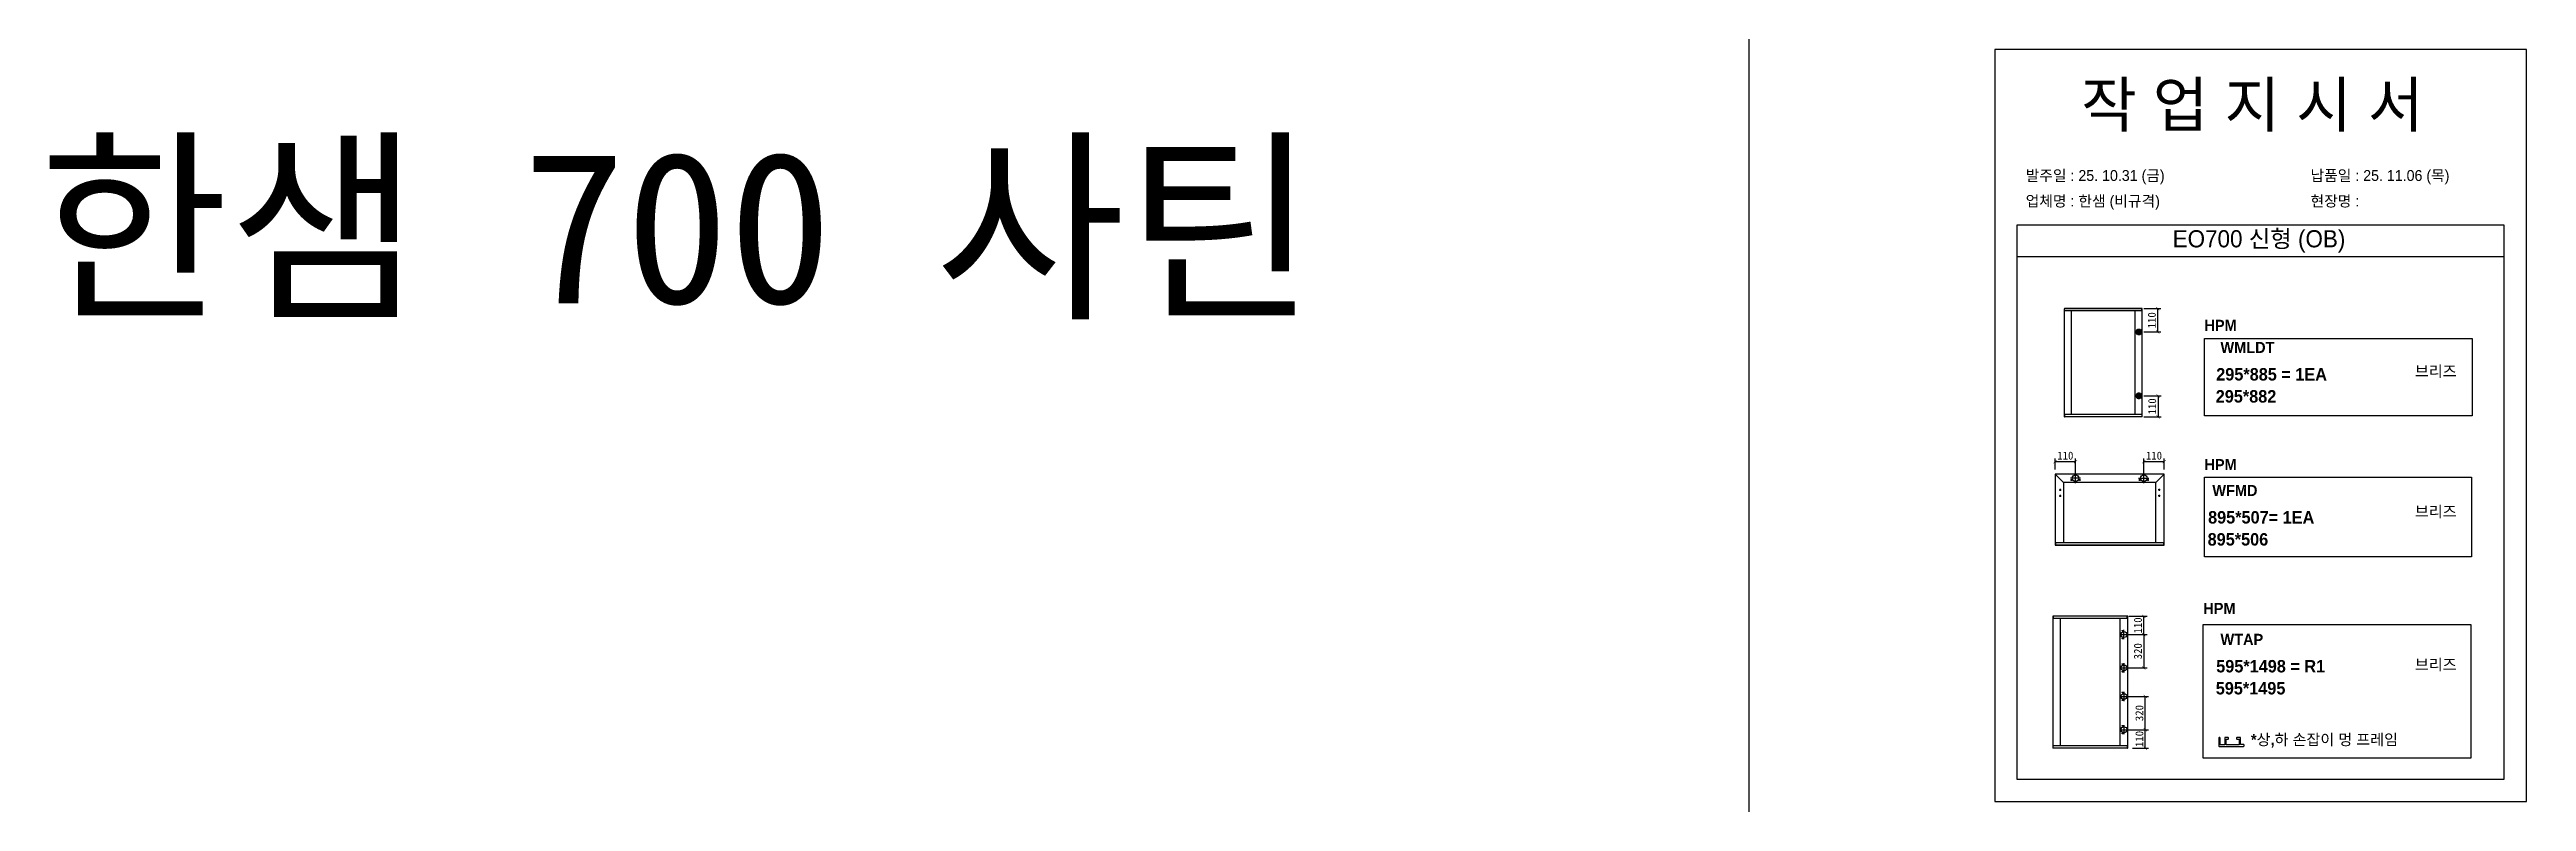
# Model space of a CAD drawing. Header units: millimetres. Extents: x -44117 to 256353, y -2095463 to 65325.
# Drawn here: x 104930 to 112757, y -431210 to -428834 of the extents above; entities that cross this region are included whole.
import ezdxf

# ---------------------------------------------------------------- set-up
doc = ezdxf.new("R2010")
doc.units = ezdxf.units.MM
doc.header["$LTSCALE"] = 10
doc.layers.add('Layer1', color=7, linetype='Continuous', lineweight=70)
doc.styles.add('MtX_Gulim', font='')
doc.styles.get('MtX_Gulim').set_extended_font_data('Gulim', bold=True)
doc.dimstyles.new('ISO-25', dxfattribs={"dimtxt": 2.5, "dimasz": 2.5, "dimexe": 1, "dimexo": 1, "dimtad": 1, "dimtxsty": 'Standard', "dimblk": 'ARCHTICK', "dimcen": 2.5, "dimadec": 0, "dimazin": 0, "dimtfac": 1, "dimtmove": 0, "dimatfit": 3, "dimfxl": 0, "dimarcsym": 0})

msp = doc.modelspace()

# ---------------------------------------------------------------- texts
at = {"linetype": 'Continuous', "style": 'MtX_Gulim'}
for s, height, p in [('HPM', 35.049344, (111738.98768, -429723.49832)), ('WMLDT', 35.049344, (111789.65447, -429793.39251)), ('295*885 = 1EA', 39.2712622, (111776.21526, -429880.36517)), ('브리즈', 35.049344, (112403.96125, -429868.74091)), ('HPM', 35.049344, (111738.98768, -430163.48561)), ('WFMD', 35.049344, (111763.9639, -430245.30339)), ('895*507= 1EA', 39.2712622, (111750.52469, -430332.27606)), ('브리즈', 35.049344, (112403.96125, -430311.98736)), ('HPM', 35.049344, (111735.36639, -430617.95808)), ('WTAP', 35.049344, (111789.65447, -430715.80866)), ('595*1498 = R1', 39.2712622, (111776.21526, -430802.78132)), ('브리즈', 35.049344, (112403.96125, -430795.79232)), ('*상,하 손잡이 멍 프레임', 35.0493439, (111886.0527, -431032.50589))]:
    msp.add_text(s, height=height, dxfattribs=at).set_placement(p)
at = {"color": 242, "linetype": 'Continuous', "true_color": 0xcd2027, "style": 'MtX_Gulim'}
for s, p in [('295*882', (111774.75333, -429949.96494)), ('895*506', (111749.06276, -430401.87582)), ('595*1495', (111774.75333, -430872.38109))]:
    msp.add_text(s, height=39.271262, dxfattribs=at).set_placement(p)
at = {"attachment_point": 1}
for s, width, gutter_width, heights, insert, char_height in [('{\\fGulim|b0|i0|c129|p50;작 업 지 시 서}', 3307.3198183, 12.5, [-155.84554], (111349.37312, -428938.66051), 140), ('{\\f굴림|b0|i0|c129|p50;한샘} 700 {\\f굴림|b0|i0|c129|p50;사틴}', 5072.1082947, 2395.6482, [-533.35869], (104895.62473, -429157.20112), 479.1296392), ('\\pt11;{\\fGulim|b0|i0|c129|p50;발주일 : 25. 10.31 (금)}', 3307.3198183, 12.5, [34.50412], (111174.16376, -429215.38093), 34.3), ('{\\fGulim|b0|i0|c129|p50;납품일 : 25. 11.06 (목)}', 3307.3198183, 12.5, [35.09023], (112074.14175, -429215.38093), 34.3), ('{\\fGulim|b0|i0|c129|p50;업체명 : 한샘 (비규격)}', 3307.3198183, 12.5, [36.11279], (111174.16376, -429296.03711), 34.3), ('{\\fGulim|b0|i0|c129|p50;현장명 : }', 3307.3198183, 12.5, [-38.2735], (112074.14175, -429296.03711), 34.3), ('{\\fGulim|b0|i0|c129|p50;EO700 신형 (OB) }', 5224.9748335, 19.74777, [57.05176], (111638.5591, -429405.37401), 54.1878762)]:
    msp.add_mtext_dynamic_manual_height_columns(s, width=width, gutter_width=gutter_width, heights=heights, dxfattribs=dict(at, insert=insert, char_height=char_height))

# ---------------------------------------------------------------- blocks, each defined once
blk = doc.blocks.new('_ArchTick')
at = {"color": 0, "linetype": 'ByBlock', "const_width": 0.15}
blk.add_lwpolyline([(-0.5, -0.5), (0.5, 0.5)], dxfattribs=at)
blk = doc.blocks.new('*D3688')
at = {"color": 0, "lineweight": -2}
for p, q in [((111499.7, -430625.4), (111557.6, -430625.4)), ((111547.6, -430683.2), (111547.6, -430625.4)), ((111499.7, -430683.2), (111557.6, -430683.2))]:
    blk.add_line(p, q, dxfattribs=at)
at = {"layer": 'Defpoints', "color": 0}
for p in [(111484.7, -430625.4), (111547.6, -430625.4), (111484.7, -430683.2)]:
    blk.add_point(p, dxfattribs=at)
at = {"color": 0, "lineweight": -2, "xscale": 10, "yscale": 10, "zscale": 10}
for p, rotation in [((111547.6, -430625.4), 90), ((111547.6, -430683.2), 270)]:
    blk.add_blockref('_ArchTick', p, dxfattribs=dict(at, rotation=rotation))
at = {"color": 0, "insert": (111528.9, -430654.3), "char_height": 25, "attachment_point": 5, "rotation": 90}
blk.add_mtext('110', dxfattribs=at)
blk = doc.blocks.new('*D3689')
at = {"color": 0, "lineweight": -2}
for p, q in [((111499.7, -430983.8), (111562.2, -430983.8)), ((111552.2, -431042.3), (111552.2, -430983.8)), ((111511.4, -431042.3), (111562.2, -431042.3))]:
    blk.add_line(p, q, dxfattribs=at)
at = {"layer": 'Defpoints', "color": 0}
for p in [(111484.7, -430983.8), (111552.2, -430983.8), (111496.4, -431042.3)]:
    blk.add_point(p, dxfattribs=at)
at = {"color": 0, "lineweight": -2, "xscale": 10, "yscale": 10, "zscale": 10}
for p, rotation in [((111552.2, -430983.8), 90), ((111552.2, -431042.3), 270)]:
    blk.add_blockref('_ArchTick', p, dxfattribs=dict(at, rotation=rotation))
at = {"color": 0, "insert": (111533.5, -431013), "char_height": 25, "attachment_point": 5, "rotation": 90}
blk.add_mtext('110', dxfattribs=at)
blk = doc.blocks.new('*D3690')
at = {"color": 0, "lineweight": -2}
for p, q in [((111499.7, -430878.6), (111562.2, -430878.6)), ((111552.2, -430983.8), (111552.2, -430878.6)), ((111499.7, -430983.8), (111562.2, -430983.8))]:
    blk.add_line(p, q, dxfattribs=at)
at = {"layer": 'Defpoints', "color": 0}
for p in [(111484.7, -430878.6), (111552.2, -430878.6), (111484.7, -430983.8)]:
    blk.add_point(p, dxfattribs=at)
at = {"color": 0, "lineweight": -2, "xscale": 10, "yscale": 10, "zscale": 10}
for p, rotation in [((111552.2, -430878.6), 90), ((111552.2, -430983.8), 270)]:
    blk.add_blockref('_ArchTick', p, dxfattribs=dict(at, rotation=rotation))
at = {"color": 0, "insert": (111533.5, -430931.2), "char_height": 25, "attachment_point": 5, "rotation": 90}
blk.add_mtext('320', dxfattribs=at)
blk = doc.blocks.new('*D3691')
at = {"color": 0, "lineweight": -2}
for p, q in [((111499.7, -430683.2), (111557.6, -430683.2)), ((111547.6, -430683.2), (111547.6, -430788.4)), ((111499.7, -430788.4), (111557.6, -430788.4))]:
    blk.add_line(p, q, dxfattribs=at)
at = {"layer": 'Defpoints', "color": 0}
for p in [(111484.7, -430683.2), (111484.7, -430788.4), (111547.6, -430788.4)]:
    blk.add_point(p, dxfattribs=at)
at = {"color": 0, "lineweight": -2, "xscale": 10, "yscale": 10, "zscale": 10}
for p, rotation in [((111547.6, -430683.2), 90), ((111547.6, -430788.4), 270)]:
    blk.add_blockref('_ArchTick', p, dxfattribs=dict(at, rotation=rotation))
at = {"color": 0, "insert": (111528.9, -430735.8), "char_height": 25, "attachment_point": 5, "rotation": 90}
blk.add_mtext('320', dxfattribs=at)
blk = doc.blocks.new('*D3692')
at = {"color": 0, "lineweight": -2}
for p, q in [((111547.1, -429653.2), (111601.7, -429653.2)), ((111591.7, -429726.8), (111591.7, -429653.2)), ((111547.1, -429726.8), (111601.7, -429726.8))]:
    blk.add_line(p, q, dxfattribs=at)
at = {"layer": 'Defpoints', "color": 0}
for p in [(111532.1, -429653.2), (111591.7, -429653.2), (111532.1, -429726.8)]:
    blk.add_point(p, dxfattribs=at)
at = {"color": 0, "lineweight": -2, "xscale": 10, "yscale": 10, "zscale": 10}
for p, rotation in [((111591.7, -429653.2), 90), ((111591.7, -429726.8), 270)]:
    blk.add_blockref('_ArchTick', p, dxfattribs=dict(at, rotation=rotation))
at = {"color": 0, "insert": (111572.9, -429690), "char_height": 25, "attachment_point": 5, "rotation": 90}
blk.add_mtext('110', dxfattribs=at)
blk = doc.blocks.new('*D3693')
at = {"color": 0, "lineweight": -2}
for p, q in [((111547.1, -429928.7), (111602.6, -429928.7)), ((111592.6, -429928.7), (111592.6, -429995.6)), ((111547.1, -429995.6), (111602.6, -429995.6))]:
    blk.add_line(p, q, dxfattribs=at)
at = {"layer": 'Defpoints', "color": 0}
for p in [(111532.1, -429928.7), (111532.1, -429995.6), (111592.6, -429995.6)]:
    blk.add_point(p, dxfattribs=at)
at = {"color": 0, "lineweight": -2, "xscale": 10, "yscale": 10, "zscale": 10}
for p, rotation in [((111592.6, -429928.7), 90), ((111592.6, -429995.6), 270)]:
    blk.add_blockref('_ArchTick', p, dxfattribs=dict(at, rotation=rotation))
at = {"color": 0, "insert": (111573.9, -429962.1), "char_height": 25, "attachment_point": 5, "rotation": 90}
blk.add_mtext('110', dxfattribs=at)
blk = doc.blocks.new('*D3694')
at = {"color": 0, "lineweight": -2}
for p, q in [((111267.1, -430161.3), (111267.1, -430126.7)), ((111267.1, -430136.7), (111331.7, -430136.7)), ((111331.7, -430174), (111331.7, -430126.7))]:
    blk.add_line(p, q, dxfattribs=at)
at = {"layer": 'Defpoints', "color": 0}
for p in [(111331.7, -430136.7), (111267.1, -430176.3), (111331.7, -430189)]:
    blk.add_point(p, dxfattribs=at)
at = {"color": 0, "lineweight": -2, "xscale": 10, "yscale": 10, "zscale": 10, "rotation": 180}
blk.add_blockref('_ArchTick', (111267.1, -430136.7), dxfattribs=at)
at = {"color": 0, "lineweight": -2, "xscale": 10, "yscale": 10, "zscale": 10}
blk.add_blockref('_ArchTick', (111331.7, -430136.7), dxfattribs=at)
at = {"color": 0, "insert": (111299.4, -430117.9), "char_height": 25, "attachment_point": 5}
blk.add_mtext('110', dxfattribs=at)
blk = doc.blocks.new('*D3695')
at = {"color": 0, "lineweight": -2}
for p, q in [((111547.2, -430174), (111547.2, -430126.7)), ((111547.2, -430136.7), (111611.7, -430136.7)), ((111611.7, -430161.3), (111611.7, -430126.7))]:
    blk.add_line(p, q, dxfattribs=at)
at = {"layer": 'Defpoints', "color": 0}
for p in [(111611.7, -430136.7), (111547.2, -430189), (111611.7, -430176.3)]:
    blk.add_point(p, dxfattribs=at)
at = {"color": 0, "lineweight": -2, "xscale": 10, "yscale": 10, "zscale": 10, "rotation": 180}
blk.add_blockref('_ArchTick', (111547.2, -430136.7), dxfattribs=at)
at = {"color": 0, "lineweight": -2, "xscale": 10, "yscale": 10, "zscale": 10}
blk.add_blockref('_ArchTick', (111611.7, -430136.7), dxfattribs=at)
at = {"color": 0, "insert": (111579.5, -430117.9), "char_height": 25, "attachment_point": 5}
blk.add_mtext('110', dxfattribs=at)

# ---------------------------------------------------------------- dimensions: what is measured, and where the dimension line sits
for base, p1, p2, text, picture, middle in [((111591.69459, -429653.18961), (111532.08082, -429726.80609), (111532.08082, -429653.18961), '110', '*D3692', (111572.94459, -429689.99785)), ((111592.64807, -429995.56842), (111532.08082, -429928.68405), (111532.08082, -429995.56842), '110', '*D3693', (111573.89807, -429962.12623)), ((111547.63714, -430788.40472), (111484.71201, -430683.22218), (111484.71201, -430788.40472), '320', '*D3691', (111528.88714, -430735.81345)), ((111552.2086, -430878.61471), (111484.71201, -430983.79724), (111484.71201, -430878.61471), '320', '*D3690', (111533.4586, -430931.20598)), ((111552.2086, -430983.79724), (111496.35055, -431042.30194), (111484.71201, -430983.79724), '110', '*D3689', (111533.4586, -431013.04959))]:
    dim = msp.add_linear_dim(base=base, p1=p1, p2=p2, angle=90, text=text, dimstyle='ISO-25', override={"dimscale": 10, "dimasz": 1, "dimexo": 1.5, "dimtxsty": 'Standard'})
    dim.commit()
    dim.dimension.update_dxf_attribs({"geometry": picture, "text_midpoint": middle})
for base, p1, p2, picture, middle in [((111331.66681, -430136.67768), (111267.14676, -430176.25808), (111331.66681, -430188.98451), '*D3694', (111299.40678, -430117.92768)), ((111611.73663, -430136.67768), (111547.21659, -430188.98451), (111611.73663, -430176.25808), '*D3695', (111579.47661, -430117.92768))]:
    dim = msp.add_linear_dim(base=base, p1=p1, p2=p2, text='110', dimstyle='ISO-25', override={"dimscale": 10, "dimasz": 1, "dimexo": 1.5, "dimtxsty": 'Standard'})
    dim.commit()
    dim.dimension.update_dxf_attribs({"geometry": picture, "text_midpoint": middle})
dim = msp.add_linear_dim(base=(111547.63714, -430625.38509), p1=(111484.71201, -430683.22217), p2=(111484.71201, -430625.38509), angle=90, text='110', dimstyle='ISO-25', override={"dimscale": 10, "dimasz": 1, "dimexo": 1.5, "dimtxsty": 'Standard'})
dim.commit()
dim.dimension.update_dxf_attribs({"geometry": '*D3688', "text_midpoint": (111547.63714, -430654.30363), "dimtype": 160})

# ---------------------------------------------------------------- linework, layer by layer
for p, q in [((112686.56651, -429389.66772), (111146.56651, -429389.66772)), ((112686.56651, -429489.66772), (111146.56651, -429489.66772)), ((111296.21816, -429653.43557), (111296.21816, -429995.32245)), ((111542.7188, -429653.8783), (111296.21816, -429653.8783)), ((111542.7188, -429660.56846), (111296.21816, -429660.56846)), ((111542.47284, -429653.18961), (111296.46412, -429653.18961)), ((111318.10876, -429660.07654), (111318.10876, -429988.18957)), ((111520.58224, -429988.18957), (111520.58224, -429660.56846)), ((111541.48899, -429660.56846), (111541.48899, -429653.18961)), ((111542.7188, -429995.32245), (111542.7188, -429653.43557)), ((111542.7188, -429988.18957), (111296.21816, -429988.18957)), ((111542.7188, -429994.87973), (111296.21816, -429994.87973)), ((111542.47284, -429995.56842), (111296.46412, -429995.56842)), ((111297.44797, -429995.56842), (111297.44797, -429988.18957)), ((111541.48899, -429988.18957), (111541.48899, -429995.56842)), ((111266.85079, -430176.25808), (111266.85079, -430400.59841)), ((111293.19154, -430202.59883), (111266.93748, -430176.0488)), ((111611.73663, -430175.96212), (111267.14676, -430175.96212)), ((111280.16915, -430225.68398), (111286.08842, -430225.68398)), ((111280.16915, -430244.62565), (111286.08842, -430244.62565)), ((111283.12879, -430222.72435), (111283.12879, -430228.64362)), ((111283.12879, -430241.66601), (111283.12879, -430247.58528)), ((111293.19154, -430202.59883), (111293.19154, -430392.60739)), ((111585.69184, -430202.59883), (111293.19154, -430202.59883)), ((111347.81022, -430188.98451), (111315.52339, -430188.98451)), ((111320.71615, -430194.90378), (111315.98074, -430194.90378)), ((111318.34845, -430192.53607), (111318.34845, -430197.27149)), ((111331.6668, -430205.12793), (111331.6668, -430172.84109)), ((111347.35287, -430194.90378), (111342.61745, -430194.90378)), ((111344.98516, -430192.53607), (111344.98516, -430197.27149)), ((111531.07317, -430188.98451), (111563.36, -430188.98451)), ((111536.26594, -430194.90378), (111531.53053, -430194.90378)), ((111533.89823, -430192.53607), (111533.89823, -430197.27149)), ((111547.21659, -430205.12793), (111547.21659, -430172.84109)), ((111562.90266, -430194.90378), (111558.16724, -430194.90378)), ((111560.53495, -430192.53607), (111560.53495, -430197.27149)), ((111585.69184, -430202.59883), (111611.9459, -430176.0488)), ((111585.69184, -430392.01547), (111585.69184, -430202.59883)), ((111598.71424, -430225.68398), (111592.79497, -430225.68398)), ((111598.71424, -430244.62565), (111592.79497, -430244.62565)), ((111595.7546, -430222.72435), (111595.7546, -430228.64362)), ((111595.7546, -430241.66601), (111595.7546, -430247.58528)), ((111612.03259, -430400.59841), (111612.03259, -430176.25808)), ((111266.85079, -430392.01547), (111612.03259, -430392.01547)), ((111266.85079, -430400.06567), (111611.73663, -430400.06567)), ((111267.14676, -430400.89437), (111611.73663, -430400.89437)), ((111268.33061, -430392.01547), (111268.33061, -430400.89437)), ((111610.55277, -430400.89437), (111610.55277, -430392.01547)), ((111259.43497, -430624.90578), (111259.43497, -431042.11364)), ((111496.42854, -430625.38509), (111259.43497, -430625.38509)), ((111496.42854, -430632.62804), (111259.43497, -430632.62804)), ((111496.16226, -430624.63949), (111259.70126, -430624.63949)), ((111260.7664, -430624.63949), (111260.7664, -430632.62804)), ((111283.13433, -430632.09547), (111283.13433, -431034.39139)), ((111472.4629, -431034.39139), (111472.4629, -430632.62804)), ((111495.09712, -430632.62804), (111495.09712, -430624.63949)), ((111496.42854, -431042.11364), (111496.42854, -430624.90578)), ((111470.18742, -430683.22217), (111499.2366, -430683.22217)), ((111482.04916, -430671.23935), (111477.7886, -430671.23935)), ((111482.04916, -430695.20499), (111477.7886, -430695.20499)), ((111479.91888, -430669.10907), (111479.91888, -430673.36963)), ((111479.91888, -430693.07471), (111479.91888, -430697.33527)), ((111484.71201, -430697.74676), (111484.71201, -430668.69759)), ((111470.18742, -430788.40472), (111499.2366, -430788.40472)), ((111482.04916, -430776.42189), (111477.7886, -430776.42189)), ((111479.91888, -430774.29161), (111479.91888, -430778.55217)), ((111484.71201, -430773.88012), (111484.71201, -430802.9293)), ((111482.04916, -430800.38753), (111477.7886, -430800.38753)), ((111482.04916, -430866.63188), (111477.7886, -430866.63188)), ((111479.91888, -430798.25725), (111479.91888, -430802.51781)), ((111479.91888, -430864.5016), (111479.91888, -430868.76216)), ((111484.71201, -430864.09012), (111484.71201, -430893.1393)), ((111470.18742, -430878.61471), (111499.2366, -430878.61471)), ((111482.04916, -430890.59753), (111477.7886, -430890.59753)), ((111479.91888, -430888.46725), (111479.91888, -430892.7278)), ((111470.18742, -430983.79724), (111499.2366, -430983.79724)), ((111482.04916, -430971.81441), (111477.7886, -430971.81441)), ((111482.04916, -430995.78005), (111477.7886, -430995.78005)), ((111479.91888, -430969.68413), (111479.91888, -430973.94469)), ((111479.91888, -430993.64977), (111479.91888, -430997.91033)), ((111484.71201, -430969.27265), (111484.71201, -430998.32183)), ((111496.42854, -431034.39139), (111259.43497, -431034.39139)), ((111496.42854, -431041.63433), (111259.43497, -431041.63433)), ((111496.16226, -431042.37993), (111259.70126, -431042.37993)), ((111260.7664, -431042.37993), (111260.7664, -431034.39139)), ((111495.09712, -431034.39139), (111495.09712, -431042.37993))]:
    msp.add_line(p, q)
at = {"color": 1}
for p in [(110300.49669, 21924.9366), (110300.49669, 14161.07811), (110300.49669, 18584.38997), (110300.49669, 10820.53148), (110300.49669, 18627.87121), (110300.49669, 10864.01272), (110300.49669, 15287.32457), (110300.49669, 7523.46608), (110300.49669, 3746.75115), (110300.49669, 21924.9366), (110300.49669, 14161.07811), (110300.49669, 18584.38997), (110300.49669, 10820.53148), (110300.49669, 18627.87121), (110300.49669, 10864.01272), (110300.49669, 15287.32457), (110300.49669, 7523.46608), (110300.49669, 3746.75115), (110300.49669, 21924.9366), (110300.49669, 14161.07811), (110300.49669, 18584.38997), (110300.49669, 10820.53148), (110300.49669, 18627.87121), (110300.49669, 10864.01272), (110300.49669, 15287.32457), (110300.49669, 7523.46608), (110300.49669, 3746.75115), (110300.49669, 21924.9366), (110300.49669, 14161.07811), (110300.49669, 18584.38997), (110300.49669, 10820.53148), (110300.49669, 18627.87121), (110300.49669, 10864.01272), (110300.49669, 15287.32457), (110300.49669, 7523.46608), (110300.49669, 3746.75115), (110300.49669, 21924.9366), (110300.49669, 14161.07811), (110300.49669, 18584.38997), (110300.49669, 10820.53148), (110300.49669, 18627.87121), (110300.49669, 10864.01272), (110300.49669, 15287.32457), (110300.49669, 7523.46608), (110300.49669, 3746.75115), (110300.49669, 21924.9366), (110300.49669, 14161.07811), (110300.49669, 18584.38997), (110300.49669, 10820.53148), (110300.49669, 18627.87121), (110300.49669, 10864.01272), (110300.49669, 15287.32457), (110300.49669, 7523.46608), (110300.49669, 3746.75115), (110300.49669, 21924.9366), (110300.49669, 14161.07811), (110300.49669, 18584.38997), (110300.49669, 10820.53148), (110300.49669, 18627.87121), (110300.49669, 10864.01272), (110300.49669, 15287.32457), (110300.49669, 7523.46608), (110300.49669, 3746.75115), (110300.49669, 21924.9366), (110300.49669, 14161.07811), (110300.49669, 18584.38997), (110300.49669, 10820.53148), (110300.49669, 18627.87121), (110300.49669, 10864.01272), (110300.49669, 15287.32457), (110300.49669, 7523.46608), (110300.49669, 3746.75115), (110300.49669, 21924.9366), (110300.49669, 14161.07811), (110300.49669, 18584.38997), (110300.49669, 10820.53148), (110300.49669, 18627.87121), (110300.49669, 10864.01272), (110300.49669, 15287.32457), (110300.49669, 7523.46608), (110300.49669, 3746.75115), (110300.49669, 21924.9366), (110300.49669, 14161.07811), (110300.49669, 18584.38997), (110300.49669, 10820.53148), (110300.49669, 18627.87121), (110300.49669, 10864.01272), (110300.49669, 15287.32457), (110300.49669, 7523.46608), (110300.49669, 3746.75115), (110300.49669, 12702.87182), (110300.49669, 4939.01333), (110300.49669, 9362.32519), (110300.49669, 1598.4667), (110300.49669, 9405.80642), (110300.49669, 1641.94794), (110300.49669, 6065.25979), (110300.49669, -1698.5987), (110300.49669, -5475.31363), (110300.49669, 12702.87182), (110300.49669, 4939.01333), (110300.49669, 9362.32519), (110300.49669, 1598.4667), (110300.49669, 9405.80642), (110300.49669, 1641.94794), (110300.49669, 6065.25979), (110300.49669, -1698.5987), (110300.49669, -5475.31363), (110300.49669, 12702.87182), (110300.49669, 4939.01333), (110300.49669, 9362.32519), (110300.49669, 1598.4667), (110300.49669, 9405.80642), (110300.49669, 1641.94794), (110300.49669, 6065.25979), (110300.49669, -1698.5987), (110300.49669, -5475.31363), (110300.49669, 12702.87182), (110300.49669, 4939.01333), (110300.49669, 9362.32519), (110300.49669, 1598.4667), (110300.49669, 9405.80642), (110300.49669, 1641.94794), (110300.49669, 6065.25979), (110300.49669, -1698.5987), (110300.49669, -5475.31363), (110300.49669, 12702.87182), (110300.49669, 4939.01333), (110300.49669, 9362.32519), (110300.49669, 1598.4667), (110300.49669, 9405.80642), (110300.49669, 1641.94794), (110300.49669, 6065.25979), (110300.49669, -1698.5987), (110300.49669, -5475.31363)]:
    msp.add_xline(p, (0, 1), dxfattribs=at)
for points in [[(111076.56651, -431210.498), (112756.56651, -431210.498), (112756.56651, -428834.498), (111076.56651, -428834.498)], [(111738.98768, -429747.87125), (112584.55997, -429747.87125), (112584.55997, -429992.30863), (111738.98768, -429992.30863)], [(111738.98768, -430186.04789), (112582.74932, -430186.04789), (112582.74932, -430437.72786), (111738.98768, -430437.72786)], [(111735.36639, -430651.38424), (112580.93867, -430651.38424), (112580.93867, -431073.26506), (111735.36639, -431073.26506)]]:
    msp.add_lwpolyline(points, close=True)
msp.add_lwpolyline([(111146.56651, -429389.66772), (111146.56651, -431140.498), (112686.56651, -431140.498), (112686.56651, -429389.66772)])
msp.add_lwpolyline([(111784.23222, -431010.75263), (111784.23222, -431035.15567, 0.4142135624), (111785.43222, -431036.35567), (111862.23222, -431036.35567, 0.4142135624), (111864.23222, -431034.35567), (111864.23222, -431031.95567, 0.4142135624), (111863.03222, -431030.75567), (111853.43222, -431030.75567), (111853.43222, -431009.95567, 0.4142135624), (111852.23222, -431008.75567), (111841.83222, -431008.75567, 0.4142135624), (111839.83222, -431010.75567), (111839.83222, -431011.55567, 0.4142135624), (111841.83222, -431013.55567), (111848.63222, -431013.55567), (111848.63222, -431031.55567), (111807.83222, -431031.55567), (111807.83222, -431013.55567), (111813.43222, -431013.55567, 0.4142135624), (111815.43222, -431011.55567), (111815.43222, -431010.75567, 0.4142135624), (111813.43222, -431008.75567), (111804.23222, -431008.75567, 0.4142135624), (111803.03222, -431009.95567), (111803.03222, -431031.55567), (111788.23222, -431031.55567), (111788.23222, -431009.95642, 0.4142135624), (111787.03147, -431008.75567), (111786.23097, -431008.75567, 0.4151036141), (111784.23222, -431010.75692)], format="xyb")
for centre, radius in [((111283.12879, -430225.68398), 0.88789), ((111283.12879, -430244.62565), 0.88789), ((111318.34845, -430194.90378), 0.94708), ((111331.6668, -430188.98451), 10.35872), ((111344.98516, -430194.90378), 0.94708), ((111533.89823, -430194.90378), 0.94708), ((111547.21659, -430188.98451), 10.35872), ((111560.53495, -430194.90378), 0.94708), ((111595.7546, -430225.68398), 0.88789), ((111595.7546, -430244.62565), 0.88789), ((111484.71201, -430683.22217), 9.31997), ((111479.91888, -430671.23935), 0.85211), ((111479.91888, -430695.20499), 0.85211), ((111484.71201, -430788.40472), 9.31997), ((111479.91888, -430776.42189), 0.85211), ((111484.71201, -430878.61471), 9.31997), ((111479.91888, -430800.38753), 0.85211), ((111479.91888, -430866.63188), 0.85211), ((111479.91888, -430890.59753), 0.85211), ((111484.71201, -430983.79724), 9.31997), ((111479.91888, -430971.81441), 0.85211), ((111479.91888, -430995.78005), 0.85211)]:
    msp.add_circle(centre, radius)
for centre, radius, start, end in [((111542.47284, -429653.43557), 0.24596, 0, 90), ((111296.46412, -429995.32246), 0.24596, 180, 270), ((111542.47284, -429995.32246), 0.24596, 270, 0), ((111267.14676, -430176.25808), 0.29596, 90, 180), ((111611.73663, -430176.25808), 0.29596, 0, 90), ((111267.14676, -430400.59841), 0.29596, 180, 270), ((111611.73663, -430400.59841), 0.29596, 270, 0), ((111259.70126, -430624.90578), 0.26628, 90, 180), ((111496.16226, -430624.90578), 0.26628, 0, 90), ((111259.70126, -431042.11365), 0.26628, 180, 270), ((111496.16226, -431042.11365), 0.26628, 270, 0)]:
    msp.add_arc(centre, radius, start, end)
at = {"layer": 'Layer1'}
for p, q in [((111532.08082, -429717.74089), (111532.08082, -429735.87129)), ((111532.08082, -429937.74925), (111532.08082, -429919.61884))]:
    msp.add_line(p, q, dxfattribs=at)
for points in [[(111541.14602, -429726.80609), (111523.01562, -429726.80609)], [(111541.14602, -429928.68405), (111523.01562, -429928.68405)]]:
    msp.add_lwpolyline(points, close=True, dxfattribs=at)
for centre in [(111532.08082, -429726.80609), (111532.08082, -429928.68405)]:
    msp.add_circle(centre, 6.04347, dxfattribs=at)

msp.set_redraw_order([(e.dxf.handle, doc.entitydb.next_handle()) for e in msp.query("TEXT MTEXT ATTDEF DIMENSION ARC_DIMENSION")])  # texts and dimensions are drawn at this point

doc.saveas('drawing.dxf')
